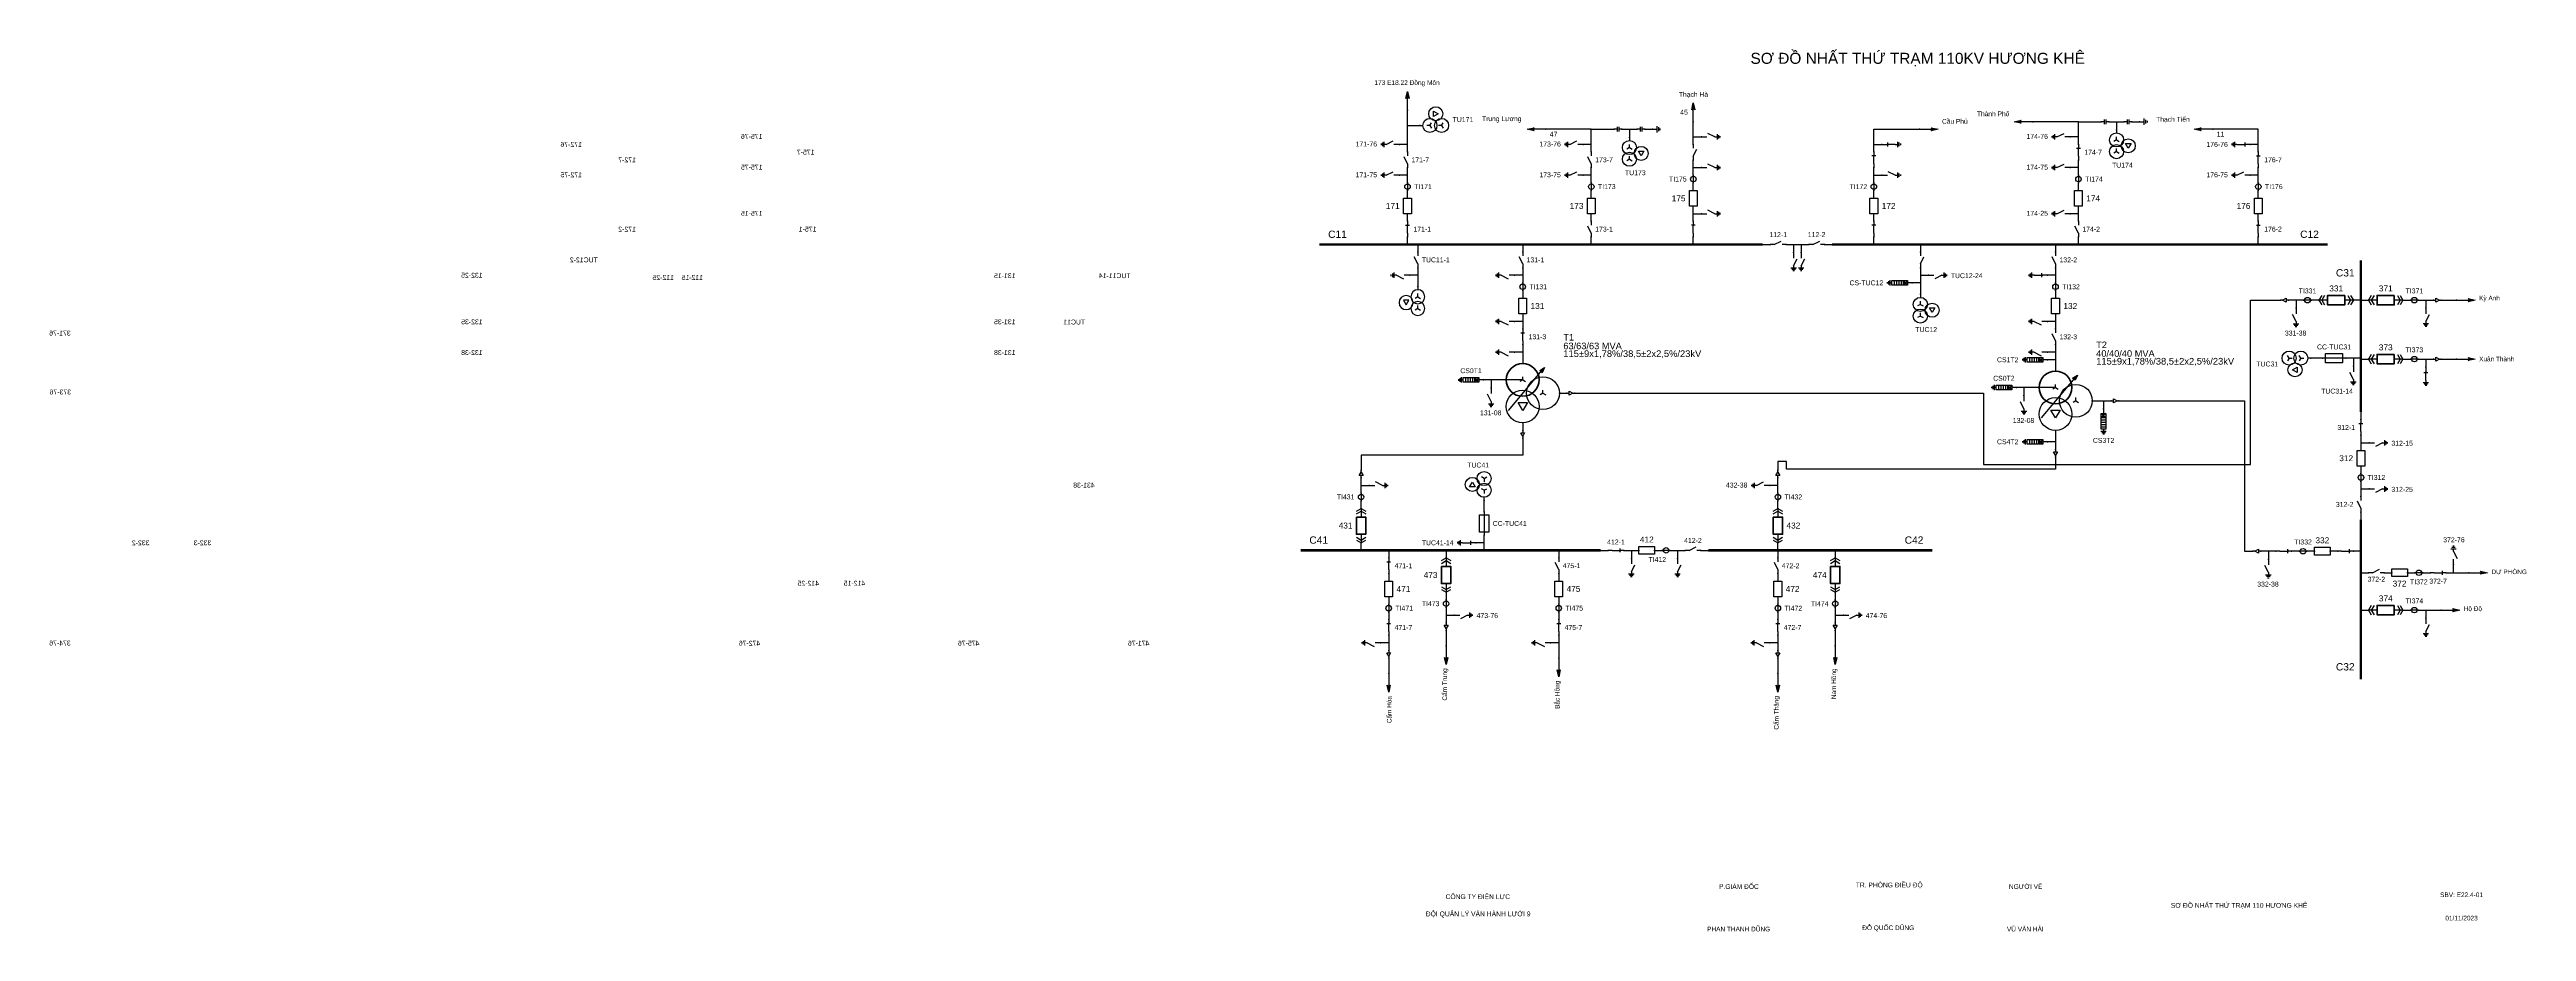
# Model space of a CAD drawing. Header units: millimetres. Extents: x -382 to 411, y 7 to 290.
import ezdxf

# ---------------------------------------------------------------- set-up
doc = ezdxf.new("R2010")
doc.units = ezdxf.units.MM
for name, color, linetype, lineweight in [('BUSBAR_110KV', 1, 'Continuous', 50), ('BUSBAR_22KV', 5, 'Continuous', 50), ('BUSBAR_35KV', 30, 'Continuous', 50), ('GROUND', 3, 'Continuous', 25), ('HV_110KV', 1, 'Continuous', 25), ('MV_22KV', 5, 'Continuous', 25), ('MV_35KV', 30, 'Continuous', 25)]:
    doc.layers.add(name, color=color, linetype=linetype, lineweight=lineweight)
doc.layers.add('SYM_PORTS', color=8, linetype='Continuous', plot=False)
doc.layers.add('TEXT', color=7, linetype='Continuous')
doc.styles.add('SLD_TEXT', font='arial.ttf')

# ---------------------------------------------------------------- blocks, each defined once
blk = doc.blocks.new('SYM_DISCONNECTOR_CLOSED')
at = {"lineweight": 25}
for points in [[(-0.625, 1.25), (0.625, 1.25)], [(0, 2.5), (0, 1.25)], [(0, -1.25), (0, 1.5)], [(0, -1.25), (0, -2.5)]]:
    blk.add_lwpolyline(points, dxfattribs=at)
at = {"layer": 'SYM_PORTS'}
for p in [(0, 2.5), (0, -2.5)]:
    blk.add_point(p, dxfattribs=at)
blk.add_attdef('DEVICE_CODE', (1.625, -0.5), '', height=2)
blk = doc.blocks.new('SYM_CIRCUIT_BREAKER')
at = {"lineweight": 25}
blk.add_lwpolyline([(-1.25, 2.5), (1.25, 2.5), (1.25, -2.5), (-1.25, -2.5)], close=True, dxfattribs=at)
at = {"layer": 'SYM_PORTS'}
for p in [(0, 2.5), (0, -2.5)]:
    blk.add_point(p, dxfattribs=at)
blk.add_attdef('DEVICE_CODE', (2.25, -0.5), '', height=2)
at = {"flags": 1}
blk.add_attdef('RATING', (2.25, -3.5), '', height=2, dxfattribs=at)
blk = doc.blocks.new('SYM_CURRENT_TRANSFORMER')
at = {"lineweight": 25}
blk.add_lwpolyline([(0, 1.25), (0, -1.25)], dxfattribs=at)
blk.add_circle((0, 0), 0.875, dxfattribs=at)
at = {"layer": 'SYM_PORTS'}
for p in [(0, 1.25), (0, -1.25)]:
    blk.add_point(p, dxfattribs=at)
blk.add_attdef('DEVICE_CODE', (1.875, -1.75), '', height=2)
at = {"flags": 1}
blk.add_attdef('RATIO', (1.875, -4.75), '', height=2, dxfattribs=at)
blk = doc.blocks.new('SYM_EARTHING_SWITCH_OPEN')
at = {"lineweight": 25}
for points in [[(0, -1.25), (-1.125, 1)], [(0, 3), (0, 1.25)], [(-0.875, -2), (0.875, -2)], [(-0.5625, -2.4375), (0.5625, -2.4375)], [(-0.25, -2.875), (0.25, -2.875)], [(0, -1.25), (0, -2)]]:
    blk.add_lwpolyline(points, dxfattribs=at)
at = {"layer": 'SYM_PORTS'}
blk.add_point((0, 3), dxfattribs=at)
blk.add_attdef('DEVICE_CODE', (1.875, 0), '', height=2)
blk = doc.blocks.new('SYM_DISCONNECTOR_OPEN')
at = {"lineweight": 25}
for points in [[(0, -1.25), (-1.125, 1)], [(0, 2.5), (0, 1.25)], [(0, -1.25), (0, -2.5)]]:
    blk.add_lwpolyline(points, dxfattribs=at)
at = {"layer": 'SYM_PORTS'}
for p in [(0, 2.5), (0, -2.5)]:
    blk.add_point(p, dxfattribs=at)
blk.add_attdef('DEVICE_CODE', (1, -0.5), '', height=2)
blk = doc.blocks.new('SYM_VOLTAGE_TRANSFORMER')
at = {"lineweight": 25}
for points in [[(0, 1.375), (-0.8625, 0.875)], [(0, 4.625), (0, 3.625)], [(0, 1.375), (0, 2.375)], [(0, 1.375), (0.8625, 0.875)], [(0, -2.375), (-0.8625, -2.875)], [(0, -2.375), (0, -1.375)], [(0, -2.375), (0.8625, -2.875)]]:
    blk.add_lwpolyline(points, dxfattribs=at)
blk.add_lwpolyline([(2.875, 0.25), (4.625, 0.25), (3.75, -1.25)], close=True, dxfattribs=at)
for centre in [(0, 1.375), (3.75, -0.5), (0, -2.375)]:
    blk.add_circle(centre, 2.25, dxfattribs=at)
at = {"layer": 'SYM_PORTS'}
blk.add_point((0, 4.625), dxfattribs=at)
blk.add_attdef('DEVICE_CODE', (7, 1.625), '', height=2)
at = {"flags": 1}
blk.add_attdef('RATIO', (7, -1.375), '', height=2, dxfattribs=at)
blk = doc.blocks.new('SYM_LINE_FEEDER_ARROW')
blk.add_hatch(color=7).paths.add_polyline_path([(0, -3), (-0.5, -0.75), (0, -1.25), (0.5, -0.75)])
at = {"lineweight": 25}
blk.add_lwpolyline([(0, 3), (0, -1.25)], dxfattribs=at)
blk.add_lwpolyline([(0, -3), (-0.5, -0.75), (0, -1.25), (0.5, -0.75)], close=True, dxfattribs=at)
at = {"layer": 'SYM_PORTS'}
blk.add_point((0, 3), dxfattribs=at)
blk.add_attdef('LINE_NAME', (1.5, 0), '', height=2)
blk = doc.blocks.new('SYM_COUPLING_CAPACITOR')
at = {"lineweight": 25}
for points in [[(-0.75, 0.25), (0.75, 0.25)], [(0, 1.25), (0, 0.25)], [(-0.75, -0.25), (0.75, -0.25)], [(0, -0.25), (0, -1.25)]]:
    blk.add_lwpolyline(points, dxfattribs=at)
at = {"layer": 'SYM_PORTS'}
for p in [(0, 1.25), (0, -1.25)]:
    blk.add_point(p, dxfattribs=at)
blk.add_attdef('DEVICE_CODE', (1.75, -1.75), '', height=2)
blk = doc.blocks.new('SYM_GROUND_SYMBOL')
at = {"lineweight": 25}
for points in [[(0, 1.25), (0, -0.25)], [(-1, -0.25), (1, -0.25)], [(-0.625, -0.75), (0.625, -0.75)], [(-0.25, -1.25), (0.25, -1.25)]]:
    blk.add_lwpolyline(points, dxfattribs=at)
at = {"layer": 'SYM_PORTS'}
blk.add_point((0, 1.25), dxfattribs=at)
blk = doc.blocks.new('SYM_TRANSFORMER_3W')
blk.add_hatch(color=7).paths.add_polyline_path([(3.75, 8.25), (3.0125, 6.575), (2.2375, 7.225)])
at = {"lineweight": 25}
for points in [[(3.75, 8.25), (3.0125, 6.575), (2.2375, 7.225)], [(-4.75, -3), (-1.75, -3), (-3.25, -5.5)]]:
    blk.add_lwpolyline(points, close=True, dxfattribs=at)
for points in [[(-3.25, 4.25), (-8.5, 4.25)], [(-7.75, -5.5), (3.0125, 7.35)], [(-3.25, 4.25), (-4.1125, 3.75)], [(-3.25, 4.25), (-3.25, 5.25)], [(-3.25, 4.25), (-2.3875, 3.75)], [(3.25, 0), (2.3875, -0.5)], [(3.25, 0), (3.25, 1)], [(3.25, 0), (4.1125, -0.5)]]:
    blk.add_lwpolyline(points, dxfattribs=at)
at = {"lineweight": 50}
blk.add_circle((-3.25, 4.25), 5.25, dxfattribs=at)
at = {"lineweight": 25}
for centre in [(-3.25, -4.25), (3.25, 0)]:
    blk.add_circle(centre, 5.25, dxfattribs=at)
at = {"layer": 'SYM_PORTS'}
for p in [(-3.25, 9.5), (-8.5, 4.25), (8.5, 0), (-3.25, -9.5)]:
    blk.add_point(p, dxfattribs=at)
blk.add_attdef('DEVICE_CODE', (9.5, 6.5), '', height=2)
at = {"flags": 1}
for tag, p in [('VOLTAGE_RATIO', (9.5, 0.5)), ('POWER', (9.5, 3.5))]:
    blk.add_attdef(tag, p, '', height=2, dxfattribs=at)
blk = doc.blocks.new('SYM_CABLE_TERMINATION')
at = {"lineweight": 25}
blk.add_lwpolyline([(-0.625, 0.5), (0.625, 0.5), (0, -0.625)], close=True, dxfattribs=at)
for points in [[(0, 1.25), (0, 0.5)], [(0, -0.625), (0, -1.25)]]:
    blk.add_lwpolyline(points, dxfattribs=at)
at = {"layer": 'SYM_PORTS'}
for p in [(0, 1.25), (0, -1.25)]:
    blk.add_point(p, dxfattribs=at)
blk = doc.blocks.new('SYM_SURGE_ARRESTER')
at = {"lineweight": 25}
for points in [[(-0.75, 2.5), (0.75, 2.5), (0.75, 1.25), (-0.75, 1.25)], [(-0.75, 1.25), (0.75, 1.25), (0.75, -2.5), (-0.75, -2.5)]]:
    blk.add_lwpolyline(points, close=True, dxfattribs=at)
for points in [[(-0.75, 2.5), (0.75, 1.25)], [(0.75, 2.5), (-0.75, 1.25)], [(-0.75, 0.5), (0.75, 0.5)], [(0, 4), (0, 2.5)], [(-0.875, -3.125), (0.875, -3.125)], [(-0.75, -0.25), (0.75, -0.25)], [(-0.75, -1), (0.75, -1)], [(-0.75, -1.75), (0.75, -1.75)], [(-0.5625, -3.5625), (0.5625, -3.5625)], [(-0.25, -4), (0.25, -4)], [(0, -2.5), (0, -3.125)]]:
    blk.add_lwpolyline(points, dxfattribs=at)
at = {"layer": 'SYM_PORTS'}
blk.add_point((0, 4), dxfattribs=at)
blk.add_attdef('DEVICE_CODE', (1.875, 1), '', height=2)
blk = doc.blocks.new('SYM_EARTHING_SWITCH_CLOSED')
at = {"lineweight": 25}
for points in [[(-0.625, 1.25), (0.625, 1.25)], [(0, 3), (0, 1.25)], [(0, -1.25), (0, 1.5)], [(-0.875, -2), (0.875, -2)], [(-0.5625, -2.4375), (0.5625, -2.4375)], [(-0.25, -2.875), (0.25, -2.875)], [(0, -1.25), (0, -2)]]:
    blk.add_lwpolyline(points, dxfattribs=at)
at = {"layer": 'SYM_PORTS'}
blk.add_point((0, 3), dxfattribs=at)
blk.add_attdef('DEVICE_CODE', (1.875, 0), '', height=2)
blk = doc.blocks.new('SYM_DRAWOUT_BREAKER')
at = {"lineweight": 25}
for points in [[(-1.5, 4.625), (0, 5.5), (1.5, 4.625)], [(-1.5, 3.75), (0, 4.625), (1.5, 3.75)], [(0, 5.5), (0, 2.75)], [(-1.5, -3.75), (0, -4.625), (1.5, -3.75)], [(-1.5, -4.625), (0, -5.5), (1.5, -4.625)], [(0, -2.75), (0, -5.5)]]:
    blk.add_lwpolyline(points, dxfattribs=at)
at = {"lineweight": 35}
blk.add_lwpolyline([(-1.5, 2.75), (1.5, 2.75), (1.5, -2.75), (-1.5, -2.75)], close=True, dxfattribs=at)
at = {"layer": 'SYM_PORTS'}
for p in [(0, 5.5), (0, -5.5)]:
    blk.add_point(p, dxfattribs=at)
blk.add_attdef('DEVICE_CODE', (2.5, 2.5), '', height=2)
at = {"flags": 1}
blk.add_attdef('RATING', (2.5, -0.5), '', height=2, dxfattribs=at)
blk = doc.blocks.new('SYM_FUSE_DISCONNECTOR')
at = {"lineweight": 25}
blk.add_lwpolyline([(-1.5, 2.75), (1.5, 2.75), (1.5, -2.75), (-1.5, -2.75)], close=True, dxfattribs=at)
blk.add_lwpolyline([(0, 3.75), (0, -3.75)], dxfattribs=at)
at = {"layer": 'SYM_PORTS'}
for p in [(0, 3.75), (0, -3.75)]:
    blk.add_point(p, dxfattribs=at)
blk.add_attdef('DEVICE_CODE', (2.5, 0.75), '', height=2)
at = {"flags": 1}
blk.add_attdef('RATING', (2.5, -2.25), '', height=2, dxfattribs=at)

msp = doc.modelspace()

# ---------------------------------------------------------------- linework, layer by layer
at = {"layer": 'BUSBAR_110KV', "const_width": 0.779}
for points in [[(24.41, 227.42), (166.38, 227.42)], [(188.52, 227.42), (347.19, 227.42)]]:
    msp.add_lwpolyline(points, dxfattribs=at)
at = {"layer": 'BUSBAR_22KV', "const_width": 0.779}
for points in [[(18.39, 129.42), (114.44, 129.42)], [(148.95, 129.42), (220.6, 129.42)]]:
    msp.add_lwpolyline(points, dxfattribs=at)
at = {"layer": 'BUSBAR_35KV', "const_width": 0.779}
for points in [[(357.86, 222.34), (357.86, 173.73)], [(357.86, 139.22), (357.86, 88.05)]]:
    msp.add_lwpolyline(points, dxfattribs=at)
at = {"layer": 'GROUND'}
for points in [[(128.61, 264.35), (131.04, 264.35)], [(284.55, 266.78), (286.98, 266.78)]]:
    msp.add_lwpolyline(points, dxfattribs=at)
at = {"layer": 'HV_110KV'}
for points in [[(52.63, 265.57), (52.63, 270.42)], [(52.63, 259.5), (52.63, 265.57)], [(52.63, 265.57), (56.54, 265.57)], [(111.47, 264.35), (96.9, 264.35)], [(111.47, 259.5), (111.47, 264.35)], [(111.47, 264.35), (118.76, 264.35)], [(121.26, 264.35), (123.68, 264.35)], [(123.68, 264.35), (123.68, 261.74)], [(123.68, 264.35), (126.11, 264.35)], [(144.13, 261.92), (144.13, 266.78)], [(144.13, 259.5), (144.13, 261.92)], [(144.13, 261.92), (146.75, 261.92)], [(201.92, 259.5), (201.92, 264.35), (216.49, 264.35)], [(267.41, 266.78), (252.84, 266.78)], [(267.41, 261.92), (264.8, 261.92)], [(267.41, 261.92), (267.41, 266.78)], [(267.41, 266.78), (274.69, 266.78)], [(267.41, 259.5), (267.41, 261.92)], [(277.19, 266.78), (279.62, 266.78)], [(279.62, 266.78), (279.62, 264.17)], [(279.62, 266.78), (282.05, 266.78)], [(325, 259.5), (325, 264.35), (310.43, 264.35)], [(52.63, 259.5), (50.02, 259.5)], [(52.63, 257.07), (52.63, 259.5)], [(111.47, 259.5), (108.86, 259.5)], [(111.47, 257.07), (111.47, 259.5)], [(144.13, 252.07), (144.13, 254.5)], [(201.92, 257.07), (201.92, 259.5)], [(201.92, 259.5), (204.53, 259.5)], [(267.41, 252.07), (267.41, 254.5)], [(325, 259.5), (322.39, 259.5)], [(325, 257.07), (325, 259.5)], [(52.63, 249.64), (50.02, 249.64)], [(52.63, 249.64), (52.63, 252.07)], [(52.63, 247.21), (52.63, 249.64)], [(111.47, 249.64), (108.86, 249.64)], [(111.47, 249.64), (111.47, 252.07)], [(111.47, 247.21), (111.47, 249.64)], [(144.13, 249.64), (144.13, 252.07)], [(144.13, 252.07), (146.75, 252.07)], [(144.13, 244.71), (144.13, 247.14)], [(201.92, 249.64), (201.92, 252.07)], [(201.92, 247.21), (201.92, 249.64)], [(201.92, 249.64), (204.53, 249.64)], [(267.41, 252.07), (264.8, 252.07)], [(267.41, 249.64), (267.41, 252.07)], [(267.41, 244.71), (267.41, 247.14)], [(325, 249.64), (322.39, 249.64)], [(325, 249.64), (325, 252.07)], [(325, 247.21), (325, 249.64)], [(52.63, 242.28), (52.63, 244.71)], [(111.47, 242.28), (111.47, 244.71)], [(144.13, 237.28), (144.13, 239.71)], [(201.92, 242.28), (201.92, 244.71)], [(267.41, 237.28), (267.41, 239.71)], [(325, 242.28), (325, 244.71)], [(52.63, 234.85), (52.63, 237.28)], [(111.47, 234.85), (111.47, 237.28)], [(144.13, 234.85), (144.13, 237.28)], [(144.13, 237.28), (146.75, 237.28)], [(201.92, 234.85), (201.92, 237.28)], [(267.41, 237.28), (264.8, 237.28)], [(267.41, 234.85), (267.41, 237.28)], [(325, 234.85), (325, 237.28)], [(52.63, 227.42), (52.63, 229.85)], [(55.93, 227.42), (55.93, 225)], [(89.5, 227.42), (89.5, 225)], [(111.47, 227.42), (111.47, 229.85)], [(144.13, 227.42), (144.13, 229.85)], [(166.38, 227.42), (168.8, 227.42)], [(173.8, 227.42), (176.23, 227.42)], [(176.23, 227.42), (176.23, 224.81)], [(176.23, 227.42), (178.66, 227.42)], [(178.66, 227.42), (178.66, 224.81)], [(178.66, 227.42), (181.09, 227.42)], [(186.09, 227.42), (188.52, 227.42)], [(201.92, 227.42), (201.92, 229.85)], [(216.81, 227.42), (216.81, 225)], [(260.08, 227.42), (260.08, 225)], [(267.41, 227.42), (267.41, 229.85)], [(325, 227.42), (325, 229.85)], [(55.93, 217.57), (53.32, 217.57)], [(55.93, 220), (55.93, 217.57)], [(55.93, 217.57), (55.93, 213.92)], [(89.5, 217.57), (86.88, 217.57)], [(89.5, 220), (89.5, 217.57)], [(89.5, 217.57), (89.5, 215.14)], [(216.81, 215.14), (214.19, 215.14)], [(216.81, 220), (216.81, 217.57)], [(216.81, 217.57), (219.42, 217.57)], [(216.81, 217.57), (216.81, 215.14)], [(216.81, 215.14), (216.81, 211.5)], [(260.08, 217.57), (257.47, 217.57)], [(260.08, 220), (260.08, 217.57)], [(260.08, 217.57), (260.08, 215.14)], [(89.5, 212.64), (89.5, 210.21)], [(260.08, 212.64), (260.08, 210.21)], [(89.5, 202.78), (86.88, 202.78)], [(89.5, 205.21), (89.5, 202.78)], [(89.5, 202.78), (89.5, 200.35)], [(260.08, 202.78), (257.47, 202.78)], [(260.08, 205.21), (260.08, 202.78)], [(260.08, 202.78), (260.08, 200.35)], [(89.5, 192.92), (86.88, 192.92)], [(89.5, 195.35), (89.5, 192.92)], [(89.5, 192.92), (89.5, 189.28)], [(260.08, 192.92), (257.47, 192.92)], [(260.08, 190.5), (257.47, 190.5)], [(260.08, 195.35), (260.08, 192.92)], [(260.08, 192.92), (260.08, 190.5)], [(260.08, 190.5), (260.08, 186.85)], [(79.39, 184.03), (76.96, 184.03)], [(84.25, 184.03), (79.39, 184.03)], [(79.39, 184.03), (79.39, 181.42)], [(249.97, 181.6), (247.55, 181.6)], [(254.83, 181.6), (249.97, 181.6)], [(249.97, 181.6), (249.97, 178.99)]]:
    msp.add_lwpolyline(points, dxfattribs=at)
at = {"layer": 'MV_22KV'}
for points in [[(89.5, 170.28), (89.5, 167.85)], [(260.08, 167.85), (260.08, 164.21)], [(89.5, 165.35), (89.5, 162.65), (89.5, 159.96), (37.77, 159.96), (37.77, 155.14)], [(260.08, 159.28), (260.08, 156.58), (260.08, 155.46), (174, 155.46), (174, 157.84), (171.19, 157.84), (171.19, 155.14)], [(260.08, 164.21), (257.47, 164.21)], [(260.08, 164.21), (260.08, 161.78)], [(37.77, 150.21), (37.77, 152.64)], [(171.19, 150.21), (171.19, 152.64)], [(37.77, 147.78), (37.77, 150.21)], [(37.77, 150.21), (40.38, 150.21)], [(37.77, 142.85), (37.77, 145.28)], [(77.13, 141.78), (77.13, 145.42)], [(171.19, 150.21), (168.58, 150.21)], [(171.19, 147.78), (171.19, 150.21)], [(171.19, 142.85), (171.19, 145.28)], [(37.77, 129.42), (37.77, 131.85)], [(46.61, 129.42), (46.61, 127)], [(64.99, 129.42), (64.99, 127)], [(77.13, 131.85), (74.52, 131.85)], [(77.13, 131.85), (77.13, 134.28)], [(77.13, 129.42), (77.13, 131.85)], [(101.04, 129.42), (101.04, 127)], [(114.44, 129.42), (116.87, 129.42)], [(121.87, 129.42), (124.3, 129.42)], [(124.3, 129.42), (124.3, 126.81)], [(124.3, 129.42), (126.73, 129.42)], [(131.73, 129.42), (134.16, 129.42)], [(136.66, 129.42), (139.09, 129.42)], [(139.09, 129.42), (139.09, 126.81)], [(139.09, 129.42), (141.52, 129.42)], [(146.52, 129.42), (148.95, 129.42)], [(171.19, 129.42), (171.19, 131.85)], [(171.19, 129.42), (171.19, 127)], [(189.56, 129.42), (189.56, 127)], [(46.61, 122), (46.61, 119.57)], [(101.04, 122), (101.04, 119.57)], [(171.19, 122), (171.19, 119.57)], [(46.61, 114.57), (46.61, 112.14)], [(64.99, 116), (64.99, 113.57)], [(64.99, 111.07), (64.99, 108.64)], [(101.04, 114.57), (101.04, 112.14)], [(171.19, 114.57), (171.19, 112.14)], [(189.56, 116), (189.56, 113.57)], [(189.56, 111.07), (189.56, 108.64)], [(46.61, 109.64), (46.61, 107.21)], [(64.99, 108.64), (67.6, 108.64)], [(64.99, 108.64), (64.99, 106.21)], [(64.99, 103.71), (64.99, 98.85)], [(101.04, 109.64), (101.04, 107.21)], [(171.19, 109.64), (171.19, 107.21)], [(189.56, 108.64), (192.17, 108.64)], [(189.56, 108.64), (189.56, 106.21)], [(189.56, 103.71), (189.56, 98.85)], [(46.61, 99.78), (44, 99.78)], [(46.61, 102.21), (46.61, 99.78)], [(46.61, 99.78), (46.61, 97.35)], [(101.04, 99.78), (98.43, 99.78)], [(101.04, 102.21), (101.04, 99.78)], [(101.04, 99.78), (101.04, 94.92)], [(171.19, 99.78), (168.58, 99.78)], [(171.19, 102.21), (171.19, 99.78)], [(171.19, 99.78), (171.19, 97.35)], [(46.61, 94.85), (46.61, 90)], [(171.19, 94.85), (171.19, 90)]]:
    msp.add_lwpolyline(points, dxfattribs=at)
at = {"layer": 'MV_35KV'}
for points in [[(106.17, 179.78), (108.87, 179.78), (237, 179.78), (237, 156.96), (322.5, 156.96), (322.5, 209.59), (329.45, 209.59), (332.15, 209.59)], [(337.07, 209.59), (334.65, 209.59)], [(339.5, 209.59), (337.07, 209.59)], [(337.07, 209.59), (337.07, 206.98)], [(344.43, 209.59), (342, 209.59)], [(357.86, 209.59), (355.43, 209.59)], [(357.86, 209.59), (360.29, 209.59)], [(371.29, 209.59), (373.72, 209.59)], [(376.22, 209.59), (378.65, 209.59)], [(378.65, 209.59), (378.65, 206.98)], [(378.65, 209.59), (381.08, 209.59)], [(383.58, 209.59), (388.43, 209.59)], [(345.5, 191.02), (341.86, 191.02)], [(355.43, 191.02), (353, 191.02)], [(357.86, 191.02), (355.43, 191.02)], [(355.43, 191.02), (355.43, 188.41)], [(357.86, 190.71), (360.29, 190.71)], [(371.29, 190.71), (373.72, 190.71)], [(376.22, 190.71), (378.65, 190.71)], [(378.65, 190.71), (378.65, 188.1)], [(378.65, 190.71), (381.08, 190.71)], [(383.58, 190.71), (388.43, 190.71)], [(101.25, 179.78), (103.67, 179.78)], [(271.83, 177.35), (275.47, 177.35)], [(275.47, 177.35), (275.47, 174.74)], [(275.47, 177.35), (277.9, 177.35)], [(280.4, 177.35), (283.1, 177.35), (320.59, 177.35), (320.59, 129.15), (323.29, 129.15)], [(357.86, 173.73), (357.86, 171.3)], [(357.86, 166.3), (357.86, 163.87)], [(357.86, 163.87), (360.47, 163.87)], [(357.86, 163.87), (357.86, 161.44)], [(357.86, 156.44), (357.86, 154.01)], [(357.86, 151.51), (357.86, 149.08)], [(357.86, 149.08), (360.47, 149.08)], [(357.86, 149.08), (357.86, 146.65)], [(357.86, 141.65), (357.86, 139.22)], [(328.22, 129.15), (325.79, 129.15)], [(330.65, 129.15), (328.22, 129.15)], [(328.22, 129.15), (328.22, 126.54)], [(338.07, 129.15), (335.65, 129.15)], [(343, 129.15), (340.57, 129.15)], [(350.43, 129.15), (348, 129.15)], [(357.86, 129.15), (355.43, 129.15)], [(357.86, 122.24), (360.29, 122.24)], [(365.29, 122.24), (367.72, 122.24)], [(372.72, 122.24), (375.15, 122.24)], [(377.65, 122.24), (380.08, 122.24)], [(385.08, 122.24), (387.5, 122.24)], [(387.5, 122.24), (387.5, 124.85)], [(387.5, 122.24), (392.36, 122.24)], [(357.86, 110.26), (360.29, 110.26)], [(371.29, 110.26), (373.72, 110.26)], [(376.22, 110.26), (378.65, 110.26)], [(378.65, 110.26), (378.65, 107.65)], [(378.65, 110.26), (383.5, 110.26)]]:
    msp.add_lwpolyline(points, dxfattribs=at)

# ---------------------------------------------------------------- block references
at = {"layer": 'GROUND'}
for name, p, rotation in [('SYM_COUPLING_CAPACITOR', (127.36, 264.35), 270), ('SYM_GROUND_SYMBOL', (132.29, 264.35), 90), ('SYM_COUPLING_CAPACITOR', (283.3, 266.78), 270), ('SYM_GROUND_SYMBOL', (288.23, 266.78), 90)]:
    msp.add_blockref(name, p, dxfattribs=dict(at, rotation=rotation))
at = {"layer": 'HV_110KV'}
for name, p, rotation in [('SYM_LINE_FEEDER_ARROW', (52.63, 273.42), 180), ('SYM_LINE_FEEDER_ARROW', (144.13, 269.78), 180), ('SYM_LINE_FEEDER_ARROW', (93.9, 264.35), 270), ('SYM_COUPLING_CAPACITOR', (120.01, 264.35), 270), ('SYM_LINE_FEEDER_ARROW', (219.49, 264.35), 90), ('SYM_LINE_FEEDER_ARROW', (249.84, 266.78), 270), ('SYM_COUPLING_CAPACITOR', (275.94, 266.78), 270), ('SYM_LINE_FEEDER_ARROW', (307.43, 264.35), 270)]:
    msp.add_blockref(name, p, dxfattribs=dict(at, rotation=rotation))
ref = msp.add_blockref('SYM_VOLTAGE_TRANSFORMER', (61.17, 265.57), dxfattribs=dict(at, rotation=90))
ref.add_attrib('DEVICE_CODE', 'TU171', (67.06, 266.66), dxfattribs={"layer": 'TEXT', "height": 1.58, "style": 'SLD_TEXT'})
ref = msp.add_blockref('SYM_EARTHING_SWITCH_OPEN', (149.75, 261.92), dxfattribs=dict(at, xscale=-1, rotation=90))
ref.add_attrib('DEVICE_CODE', '175-76', (153.89, 261.27), dxfattribs={"layer": 'TEXT', "extrusion": (0, 0, -1), "height": 1.58, "style": 'SLD_TEXT'})
ref = msp.add_blockref('SYM_VOLTAGE_TRANSFORMER', (123.68, 257.12), dxfattribs=at)
ref.add_attrib('DEVICE_CODE', 'TU173', (122.25, 249.64), dxfattribs={"layer": 'TEXT', "height": 1.58, "style": 'SLD_TEXT'})
ref = msp.add_blockref('SYM_EARTHING_SWITCH_OPEN', (261.8, 261.92), dxfattribs=dict(at, rotation=270))
ref.add_attrib('DEVICE_CODE', '174-76', (250.79, 261.27), dxfattribs={"layer": 'TEXT', "height": 1.58, "style": 'SLD_TEXT'})
ref = msp.add_blockref('SYM_VOLTAGE_TRANSFORMER', (279.62, 259.55), dxfattribs=at)
ref.add_attrib('DEVICE_CODE', 'TU174', (278.18, 252.07), dxfattribs={"layer": 'TEXT', "height": 1.58, "style": 'SLD_TEXT'})
ref = msp.add_blockref('SYM_EARTHING_SWITCH_CLOSED', (207.53, 259.5), dxfattribs=dict(at, xscale=-1, rotation=90))
ref.add_attrib('DEVICE_CODE', '172-76', (211.67, 258.72), dxfattribs={"layer": 'TEXT', "extrusion": (0, 0, -1), "height": 1.58, "style": 'SLD_TEXT'})
ref = msp.add_blockref('SYM_DISCONNECTOR_CLOSED', (201.92, 254.57), dxfattribs=dict(at, xscale=-1))
ref.add_attrib('DEVICE_CODE', '172-7', (194.39, 253.77), dxfattribs={"layer": 'TEXT', "extrusion": (0, 0, -1), "height": 1.58, "style": 'SLD_TEXT'})
ref = msp.add_blockref('SYM_DISCONNECTOR_OPEN', (144.13, 257), dxfattribs=dict(at, xscale=-1))
ref.add_attrib('DEVICE_CODE', '175-7', (137.23, 256.22), dxfattribs={"layer": 'TEXT', "extrusion": (0, 0, -1), "height": 1.58, "style": 'SLD_TEXT'})
ref = msp.add_blockref('SYM_EARTHING_SWITCH_OPEN', (47.02, 259.5), dxfattribs=dict(at, rotation=270))
ref.add_attrib('DEVICE_CODE', '171-76', (36.01, 258.84), dxfattribs={"layer": 'TEXT', "height": 1.58, "style": 'SLD_TEXT'})
ref = msp.add_blockref('SYM_DISCONNECTOR_OPEN', (52.63, 254.57), dxfattribs=at)
ref.add_attrib('DEVICE_CODE', '171-7', (53.89, 253.77), dxfattribs={"layer": 'TEXT', "height": 1.58, "style": 'SLD_TEXT'})
ref = msp.add_blockref('SYM_EARTHING_SWITCH_OPEN', (105.86, 259.5), dxfattribs=dict(at, rotation=270))
ref.add_attrib('DEVICE_CODE', '173-76', (94.85, 258.84), dxfattribs={"layer": 'TEXT', "height": 1.58, "style": 'SLD_TEXT'})
ref = msp.add_blockref('SYM_DISCONNECTOR_OPEN', (111.47, 254.57), dxfattribs=at)
ref.add_attrib('DEVICE_CODE', '173-7', (112.73, 253.79), dxfattribs={"layer": 'TEXT', "height": 1.58, "style": 'SLD_TEXT'})
ref = msp.add_blockref('SYM_DISCONNECTOR_CLOSED', (267.41, 257), dxfattribs=at)
ref.add_attrib('DEVICE_CODE', '174-7', (269.3, 256.2), dxfattribs={"layer": 'TEXT', "height": 1.58, "style": 'SLD_TEXT'})
ref = msp.add_blockref('SYM_EARTHING_SWITCH_CLOSED', (319.39, 259.5), dxfattribs=dict(at, rotation=270))
ref.add_attrib('DEVICE_CODE', '176-76', (308.38, 258.72), dxfattribs={"layer": 'TEXT', "height": 1.58, "style": 'SLD_TEXT'})
ref = msp.add_blockref('SYM_DISCONNECTOR_CLOSED', (325, 254.57), dxfattribs=at)
ref.add_attrib('DEVICE_CODE', '176-7', (326.89, 253.79), dxfattribs={"layer": 'TEXT', "height": 1.58, "style": 'SLD_TEXT'})
ref = msp.add_blockref('SYM_EARTHING_SWITCH_OPEN', (207.53, 249.64), dxfattribs=dict(at, xscale=-1, rotation=90))
ref.add_attrib('DEVICE_CODE', '172-75', (211.67, 248.98), dxfattribs={"layer": 'TEXT', "extrusion": (0, 0, -1), "height": 1.58, "style": 'SLD_TEXT'})
ref = msp.add_blockref('SYM_EARTHING_SWITCH_OPEN', (149.75, 252.07), dxfattribs=dict(at, xscale=-1, rotation=90))
ref.add_attrib('DEVICE_CODE', '175-75', (153.89, 251.41), dxfattribs={"layer": 'TEXT', "extrusion": (0, 0, -1), "height": 1.58, "style": 'SLD_TEXT'})
ref = msp.add_blockref('SYM_EARTHING_SWITCH_OPEN', (47.02, 249.64), dxfattribs=dict(at, rotation=270))
ref.add_attrib('DEVICE_CODE', '171-75', (36.01, 248.98), dxfattribs={"layer": 'TEXT', "height": 1.58, "style": 'SLD_TEXT'})
ref = msp.add_blockref('SYM_CURRENT_TRANSFORMER', (52.63, 245.96), dxfattribs=at)
ref.add_attrib('DEVICE_CODE', 'TI171', (54.77, 245.17), dxfattribs={"layer": 'TEXT', "height": 1.58, "style": 'SLD_TEXT'})
ref = msp.add_blockref('SYM_EARTHING_SWITCH_OPEN', (105.86, 249.64), dxfattribs=dict(at, rotation=270))
ref.add_attrib('DEVICE_CODE', '173-75', (94.85, 248.98), dxfattribs={"layer": 'TEXT', "height": 1.58, "style": 'SLD_TEXT'})
ref = msp.add_blockref('SYM_CURRENT_TRANSFORMER', (111.47, 245.96), dxfattribs=at)
ref.add_attrib('DEVICE_CODE', 'TI173', (113.61, 245.18), dxfattribs={"layer": 'TEXT', "height": 1.58, "style": 'SLD_TEXT'})
ref = msp.add_blockref('SYM_CURRENT_TRANSFORMER', (144.13, 248.39), dxfattribs=at)
ref.add_attrib('DEVICE_CODE', 'TI175', (136.35, 247.61), dxfattribs={"layer": 'TEXT', "height": 1.58, "style": 'SLD_TEXT'})
ref = msp.add_blockref('SYM_CURRENT_TRANSFORMER', (201.92, 245.96), dxfattribs=at)
ref.add_attrib('DEVICE_CODE', 'TI172', (194.14, 245.17), dxfattribs={"layer": 'TEXT', "height": 1.58, "style": 'SLD_TEXT'})
ref = msp.add_blockref('SYM_EARTHING_SWITCH_OPEN', (261.8, 252.07), dxfattribs=dict(at, rotation=270))
ref.add_attrib('DEVICE_CODE', '174-75', (250.79, 251.41), dxfattribs={"layer": 'TEXT', "height": 1.58, "style": 'SLD_TEXT'})
ref = msp.add_blockref('SYM_CURRENT_TRANSFORMER', (267.41, 248.39), dxfattribs=at)
ref.add_attrib('DEVICE_CODE', 'TI174', (269.55, 247.6), dxfattribs={"layer": 'TEXT', "height": 1.58, "style": 'SLD_TEXT'})
ref = msp.add_blockref('SYM_EARTHING_SWITCH_OPEN', (319.39, 249.64), dxfattribs=dict(at, rotation=270))
ref.add_attrib('DEVICE_CODE', '176-75', (308.38, 248.98), dxfattribs={"layer": 'TEXT', "height": 1.58, "style": 'SLD_TEXT'})
ref = msp.add_blockref('SYM_CURRENT_TRANSFORMER', (325, 245.96), dxfattribs=at)
ref.add_attrib('DEVICE_CODE', 'TI176', (327.14, 245.18), dxfattribs={"layer": 'TEXT', "height": 1.58, "style": 'SLD_TEXT'})
ref = msp.add_blockref('SYM_EARTHING_SWITCH_OPEN', (149.75, 237.28), dxfattribs=dict(at, xscale=-1, rotation=90))
ref.add_attrib('DEVICE_CODE', '175-15', (153.89, 236.63), dxfattribs={"layer": 'TEXT', "extrusion": (0, 0, -1), "height": 1.58, "style": 'SLD_TEXT'})
ref = msp.add_blockref('SYM_CIRCUIT_BREAKER', (52.63, 239.78), dxfattribs=at)
ref.add_attrib('DEVICE_CODE', '171', (45.69, 238.83), dxfattribs={"layer": 'TEXT', "height": 1.9, "style": 'SLD_TEXT'})
ref = msp.add_blockref('SYM_CIRCUIT_BREAKER', (111.47, 239.78), dxfattribs=at)
ref.add_attrib('DEVICE_CODE', '173', (104.53, 238.84), dxfattribs={"layer": 'TEXT', "height": 1.901, "style": 'SLD_TEXT'})
ref = msp.add_blockref('SYM_CIRCUIT_BREAKER', (144.13, 242.21), dxfattribs=at)
ref.add_attrib('DEVICE_CODE', '175', (137.2, 241.27), dxfattribs={"layer": 'TEXT', "height": 1.901, "style": 'SLD_TEXT'})
ref = msp.add_blockref('SYM_CIRCUIT_BREAKER', (201.92, 239.78), dxfattribs=at)
ref.add_attrib('DEVICE_CODE', '172', (204.44, 238.83), dxfattribs={"layer": 'TEXT', "height": 1.9, "style": 'SLD_TEXT'})
ref = msp.add_blockref('SYM_EARTHING_SWITCH_OPEN', (261.8, 237.28), dxfattribs=dict(at, rotation=270))
ref.add_attrib('DEVICE_CODE', '174-25', (250.79, 236.63), dxfattribs={"layer": 'TEXT', "height": 1.58, "style": 'SLD_TEXT'})
ref = msp.add_blockref('SYM_CIRCUIT_BREAKER', (267.41, 242.21), dxfattribs=at)
ref.add_attrib('DEVICE_CODE', '174', (269.92, 241.26), dxfattribs={"layer": 'TEXT', "height": 1.9, "style": 'SLD_TEXT'})
ref = msp.add_blockref('SYM_CIRCUIT_BREAKER', (325, 239.78), dxfattribs=at)
ref.add_attrib('DEVICE_CODE', '176', (318.06, 238.84), dxfattribs={"layer": 'TEXT', "height": 1.901, "style": 'SLD_TEXT'})
ref = msp.add_blockref('SYM_DISCONNECTOR_CLOSED', (201.92, 232.35), dxfattribs=dict(at, xscale=-1))
ref.add_attrib('DEVICE_CODE', '172-2', (194.39, 231.56), dxfattribs={"layer": 'TEXT', "extrusion": (0, 0, -1), "height": 1.58, "style": 'SLD_TEXT'})
ref = msp.add_blockref('SYM_DISCONNECTOR_CLOSED', (144.13, 232.35), dxfattribs=dict(at, xscale=-1))
ref.add_attrib('DEVICE_CODE', '175-1', (136.6, 231.57), dxfattribs={"layer": 'TEXT', "extrusion": (0, 0, -1), "height": 1.58, "style": 'SLD_TEXT'})
ref = msp.add_blockref('SYM_DISCONNECTOR_CLOSED', (52.63, 232.35), dxfattribs=at)
ref.add_attrib('DEVICE_CODE', '171-1', (54.52, 231.56), dxfattribs={"layer": 'TEXT', "height": 1.58, "style": 'SLD_TEXT'})
ref = msp.add_blockref('SYM_DISCONNECTOR_OPEN', (111.47, 232.35), dxfattribs=at)
ref.add_attrib('DEVICE_CODE', '173-1', (112.73, 231.57), dxfattribs={"layer": 'TEXT', "height": 1.58, "style": 'SLD_TEXT'})
ref = msp.add_blockref('SYM_DISCONNECTOR_OPEN', (171.3, 227.42), dxfattribs=dict(at, rotation=270))
ref.add_attrib('DEVICE_CODE', '112-1', (168.48, 229.81), dxfattribs={"layer": 'TEXT', "height": 1.58, "style": 'SLD_TEXT'})
ref = msp.add_blockref('SYM_DISCONNECTOR_OPEN', (183.59, 227.42), dxfattribs=dict(at, rotation=270))
ref.add_attrib('DEVICE_CODE', '112-2', (180.77, 229.81), dxfattribs={"layer": 'TEXT', "height": 1.58, "style": 'SLD_TEXT'})
ref = msp.add_blockref('SYM_DISCONNECTOR_OPEN', (267.41, 232.35), dxfattribs=at)
ref.add_attrib('DEVICE_CODE', '174-2', (268.67, 231.56), dxfattribs={"layer": 'TEXT', "height": 1.58, "style": 'SLD_TEXT'})
ref = msp.add_blockref('SYM_DISCONNECTOR_CLOSED', (325, 232.35), dxfattribs=at)
ref.add_attrib('DEVICE_CODE', '176-2', (326.89, 231.57), dxfattribs={"layer": 'TEXT', "height": 1.58, "style": 'SLD_TEXT'})
ref = msp.add_blockref('SYM_DISCONNECTOR_OPEN', (216.81, 222.5), dxfattribs=dict(at, xscale=-1))
ref.add_attrib('DEVICE_CODE', 'TUC12-2', (206.59, 221.71), dxfattribs={"layer": 'TEXT', "extrusion": (0, 0, -1), "height": 1.58, "style": 'SLD_TEXT'})
ref = msp.add_blockref('SYM_EARTHING_SWITCH_OPEN', (178.66, 221.81), dxfattribs=dict(at, xscale=-1))
ref.add_attrib('DEVICE_CODE', '112-25', (182.22, 216.09), dxfattribs={"layer": 'TEXT', "extrusion": (0, 0, -1), "height": 1.58, "style": 'SLD_TEXT'})
ref = msp.add_blockref('SYM_EARTHING_SWITCH_OPEN', (176.23, 221.81), dxfattribs=dict(at, xscale=-1))
ref.add_attrib('DEVICE_CODE', '112-15', (172.92, 216.09), dxfattribs={"layer": 'TEXT', "extrusion": (0, 0, -1), "height": 1.58, "style": 'SLD_TEXT'})
ref = msp.add_blockref('SYM_DISCONNECTOR_OPEN', (55.93, 222.5), dxfattribs=at)
ref.add_attrib('DEVICE_CODE', 'TUC11-1', (57.2, 221.71), dxfattribs={"layer": 'TEXT', "height": 1.58, "style": 'SLD_TEXT'})
ref = msp.add_blockref('SYM_DISCONNECTOR_OPEN', (89.5, 222.5), dxfattribs=at)
ref.add_attrib('DEVICE_CODE', '131-1', (90.76, 221.72), dxfattribs={"layer": 'TEXT', "height": 1.58, "style": 'SLD_TEXT'})
ref = msp.add_blockref('SYM_DISCONNECTOR_OPEN', (260.08, 222.5), dxfattribs=at)
ref.add_attrib('DEVICE_CODE', '132-2', (261.35, 221.72), dxfattribs={"layer": 'TEXT', "height": 1.58, "style": 'SLD_TEXT'})
ref = msp.add_blockref('SYM_EARTHING_SWITCH_CLOSED', (254.47, 217.57), dxfattribs=dict(at, xscale=-1, rotation=270))
ref.add_attrib('DEVICE_CODE', '132-25', (243.46, 216.79), dxfattribs={"layer": 'TEXT', "extrusion": (0, 0, -1), "height": 1.58, "style": 'SLD_TEXT'})
ref = msp.add_blockref('SYM_EARTHING_SWITCH_OPEN', (83.88, 217.57), dxfattribs=dict(at, xscale=-1, rotation=270))
ref.add_attrib('DEVICE_CODE', '131-15', (72.87, 216.66), dxfattribs={"layer": 'TEXT', "extrusion": (0, 0, -1), "height": 1.58, "style": 'SLD_TEXT'})
ref = msp.add_blockref('SYM_EARTHING_SWITCH_OPEN', (50.32, 217.57), dxfattribs=dict(at, xscale=-1, rotation=270))
ref.add_attrib('DEVICE_CODE', 'TUC11-14', (36.01, 216.65), dxfattribs={"layer": 'TEXT', "extrusion": (0, 0, -1), "height": 1.58, "style": 'SLD_TEXT'})
ref = msp.add_blockref('SYM_CURRENT_TRANSFORMER', (89.5, 213.89), dxfattribs=at)
ref.add_attrib('DEVICE_CODE', 'TI131', (91.64, 213.11), dxfattribs={"layer": 'TEXT', "height": 1.58, "style": 'SLD_TEXT'})
ref = msp.add_blockref('SYM_SURGE_ARRESTER', (210.19, 215.14), dxfattribs=dict(at, rotation=270))
ref.add_attrib('DEVICE_CODE', 'CS-TUC12', (194.14, 214.35), dxfattribs={"layer": 'TEXT', "height": 1.58, "style": 'SLD_TEXT'})
ref = msp.add_blockref('SYM_EARTHING_SWITCH_OPEN', (222.42, 217.57), dxfattribs=dict(at, rotation=90))
ref.add_attrib('DEVICE_CODE', 'TUC12-24', (226.56, 216.65), dxfattribs={"layer": 'TEXT', "height": 1.58, "style": 'SLD_TEXT'})
ref = msp.add_blockref('SYM_CURRENT_TRANSFORMER', (260.08, 213.89), dxfattribs=at)
ref.add_attrib('DEVICE_CODE', 'TI132', (262.22, 213.11), dxfattribs={"layer": 'TEXT', "height": 1.58, "style": 'SLD_TEXT'})
ref = msp.add_blockref('SYM_VOLTAGE_TRANSFORMER', (55.93, 209.3), dxfattribs=dict(at, xscale=-1))
ref.add_attrib('DEVICE_CODE', 'TUC11', (50.57, 201.8), dxfattribs={"layer": 'TEXT', "extrusion": (0, 0, -1), "height": 1.58, "style": 'SLD_TEXT'})
ref = msp.add_blockref('SYM_CIRCUIT_BREAKER', (89.5, 207.71), dxfattribs=at)
ref.add_attrib('DEVICE_CODE', '131', (92.01, 206.77), dxfattribs={"layer": 'TEXT', "height": 1.901, "style": 'SLD_TEXT'})
ref = msp.add_blockref('SYM_VOLTAGE_TRANSFORMER', (216.81, 206.87), dxfattribs=at)
ref.add_attrib('DEVICE_CODE', 'TUC12', (215.19, 199.37), dxfattribs={"layer": 'TEXT', "height": 1.58, "style": 'SLD_TEXT'})
ref = msp.add_blockref('SYM_CIRCUIT_BREAKER', (260.08, 207.71), dxfattribs=at)
ref.add_attrib('DEVICE_CODE', '132', (262.6, 206.77), dxfattribs={"layer": 'TEXT', "height": 1.901, "style": 'SLD_TEXT'})
ref = msp.add_blockref('SYM_EARTHING_SWITCH_OPEN', (254.47, 202.78), dxfattribs=dict(at, xscale=-1, rotation=270))
ref.add_attrib('DEVICE_CODE', '132-35', (243.46, 201.88), dxfattribs={"layer": 'TEXT', "extrusion": (0, 0, -1), "height": 1.58, "style": 'SLD_TEXT'})
ref = msp.add_blockref('SYM_EARTHING_SWITCH_OPEN', (83.88, 202.78), dxfattribs=dict(at, xscale=-1, rotation=270))
ref.add_attrib('DEVICE_CODE', '131-35', (72.87, 201.88), dxfattribs={"layer": 'TEXT', "extrusion": (0, 0, -1), "height": 1.58, "style": 'SLD_TEXT'})
ref = msp.add_blockref('SYM_TRANSFORMER_3W', (92.75, 179.78), dxfattribs=at)
ref.add_attrib('DEVICE_CODE', 'T1', (102.51, 196.65), dxfattribs={"layer": 'TEXT', "height": 2.107, "style": 'SLD_TEXT'})
ref = msp.add_blockref('SYM_DISCONNECTOR_CLOSED', (89.5, 197.85), dxfattribs=at)
ref.add_attrib('DEVICE_CODE', '131-3', (91.39, 197.07), dxfattribs={"layer": 'TEXT', "height": 1.58, "style": 'SLD_TEXT'})
ref = msp.add_blockref('SYM_DISCONNECTOR_OPEN', (260.08, 197.85), dxfattribs=at)
ref.add_attrib('DEVICE_CODE', '132-3', (261.35, 197.07), dxfattribs={"layer": 'TEXT', "height": 1.58, "style": 'SLD_TEXT'})
ref = msp.add_blockref('SYM_EARTHING_SWITCH_OPEN', (254.47, 192.92), dxfattribs=dict(at, xscale=-1, rotation=270))
ref.add_attrib('DEVICE_CODE', '132-38', (243.46, 192.02), dxfattribs={"layer": 'TEXT', "extrusion": (0, 0, -1), "height": 1.58, "style": 'SLD_TEXT'})
ref = msp.add_blockref('SYM_EARTHING_SWITCH_OPEN', (83.88, 192.92), dxfattribs=dict(at, xscale=-1, rotation=270))
ref.add_attrib('DEVICE_CODE', '131-38', (72.87, 192.02), dxfattribs={"layer": 'TEXT', "extrusion": (0, 0, -1), "height": 1.58, "style": 'SLD_TEXT'})
ref = msp.add_blockref('SYM_SURGE_ARRESTER', (253.47, 190.5), dxfattribs=dict(at, rotation=270))
ref.add_attrib('DEVICE_CODE', 'CS1T2', (241.34, 189.7), dxfattribs={"layer": 'TEXT', "height": 1.58, "style": 'SLD_TEXT'})
ref = msp.add_blockref('SYM_TRANSFORMER_3W', (263.33, 177.35), dxfattribs=at)
ref.add_attrib('DEVICE_CODE', 'T2', (273.1, 194.22), dxfattribs={"layer": 'TEXT', "height": 2.107, "style": 'SLD_TEXT'})
ref = msp.add_blockref('SYM_SURGE_ARRESTER', (72.96, 184.03), dxfattribs=dict(at, rotation=270))
ref.add_attrib('DEVICE_CODE', 'CS0T1', (69.53, 186.2), dxfattribs={"layer": 'TEXT', "height": 1.58, "style": 'SLD_TEXT'})
ref = msp.add_blockref('SYM_SURGE_ARRESTER', (243.55, 181.6), dxfattribs=dict(at, rotation=270))
ref.add_attrib('DEVICE_CODE', 'CS0T2', (240.11, 183.77), dxfattribs={"layer": 'TEXT', "height": 1.58, "style": 'SLD_TEXT'})
ref = msp.add_blockref('SYM_EARTHING_SWITCH_OPEN', (79.39, 178.42), dxfattribs=at)
ref.add_attrib('DEVICE_CODE', '131-08', (75.83, 172.69), dxfattribs={"layer": 'TEXT', "height": 1.58, "style": 'SLD_TEXT'})
ref = msp.add_blockref('SYM_EARTHING_SWITCH_OPEN', (249.97, 175.99), dxfattribs=at)
ref.add_attrib('DEVICE_CODE', '132-08', (246.41, 170.26), dxfattribs={"layer": 'TEXT', "height": 1.58, "style": 'SLD_TEXT'})
at = {"layer": 'MV_22KV'}
for name, p in [('SYM_CABLE_TERMINATION', (89.5, 166.6)), ('SYM_CABLE_TERMINATION', (260.08, 160.53)), ('SYM_CABLE_TERMINATION', (64.99, 104.96)), ('SYM_CABLE_TERMINATION', (189.56, 104.96)), ('SYM_CABLE_TERMINATION', (46.61, 96.1)), ('SYM_LINE_FEEDER_ARROW', (64.99, 95.85)), ('SYM_CABLE_TERMINATION', (171.19, 96.1)), ('SYM_LINE_FEEDER_ARROW', (189.56, 95.85)), ('SYM_LINE_FEEDER_ARROW', (46.61, 87)), ('SYM_LINE_FEEDER_ARROW', (101.04, 91.92)), ('SYM_LINE_FEEDER_ARROW', (171.19, 87))]:
    msp.add_blockref(name, p, dxfattribs=at)
ref = msp.add_blockref('SYM_SURGE_ARRESTER', (253.47, 164.21), dxfattribs=dict(at, rotation=270))
ref.add_attrib('DEVICE_CODE', 'CS4T2', (241.34, 163.42), dxfattribs={"layer": 'TEXT', "height": 1.58, "style": 'SLD_TEXT'})
ref = msp.add_blockref('SYM_EARTHING_SWITCH_OPEN', (43.38, 150.21), dxfattribs=dict(at, xscale=-1, rotation=90))
ref.add_attrib('DEVICE_CODE', '431-38', (47.52, 149.55), dxfattribs={"layer": 'TEXT', "extrusion": (0, 0, -1), "height": 1.58, "style": 'SLD_TEXT'})
at = {"layer": 'MV_22KV', "rotation": 180}
for p in [(37.77, 153.89), (171.19, 153.89)]:
    msp.add_blockref('SYM_CABLE_TERMINATION', p, dxfattribs=at)
at = {"layer": 'MV_22KV'}
ref = msp.add_blockref('SYM_VOLTAGE_TRANSFORMER', (77.13, 150.05), dxfattribs=dict(at, rotation=180))
ref.add_attrib('DEVICE_CODE', 'TUC41', (71.76, 155.97), dxfattribs={"layer": 'TEXT', "height": 1.58, "style": 'SLD_TEXT'})
ref = msp.add_blockref('SYM_EARTHING_SWITCH_OPEN', (165.58, 150.21), dxfattribs=dict(at, rotation=270))
ref.add_attrib('DEVICE_CODE', '432-38', (154.57, 149.55), dxfattribs={"layer": 'TEXT', "height": 1.58, "style": 'SLD_TEXT'})
ref = msp.add_blockref('SYM_CURRENT_TRANSFORMER', (37.77, 146.53), dxfattribs=at)
ref.add_attrib('DEVICE_CODE', 'TI431', (29.99, 145.75), dxfattribs={"layer": 'TEXT', "height": 1.58, "style": 'SLD_TEXT'})
ref = msp.add_blockref('SYM_DRAWOUT_BREAKER', (37.77, 137.35), dxfattribs=at)
ref.add_attrib('DEVICE_CODE', '431', (30.59, 136.42), dxfattribs={"layer": 'TEXT', "height": 1.901, "style": 'SLD_TEXT'})
ref = msp.add_blockref('SYM_DRAWOUT_BREAKER', (171.19, 137.35), dxfattribs=at)
ref.add_attrib('DEVICE_CODE', '432', (173.95, 136.42), dxfattribs={"layer": 'TEXT', "height": 1.901, "style": 'SLD_TEXT'})
ref = msp.add_blockref('SYM_CURRENT_TRANSFORMER', (171.19, 146.53), dxfattribs=at)
ref.add_attrib('DEVICE_CODE', 'TI432', (173.33, 145.75), dxfattribs={"layer": 'TEXT', "height": 1.58, "style": 'SLD_TEXT'})
ref = msp.add_blockref('SYM_FUSE_DISCONNECTOR', (77.13, 138.03), dxfattribs=at)
ref.add_attrib('DEVICE_CODE', 'CC-TUC41', (79.9, 137.24), dxfattribs={"layer": 'TEXT', "height": 1.58, "style": 'SLD_TEXT'})
ref = msp.add_blockref('SYM_DISCONNECTOR_CLOSED', (46.61, 124.5), dxfattribs=at)
ref.add_attrib('DEVICE_CODE', '471-1', (48.5, 123.7), dxfattribs={"layer": 'TEXT', "height": 1.58, "style": 'SLD_TEXT'})
ref = msp.add_blockref('SYM_EARTHING_SWITCH_CLOSED', (71.52, 131.85), dxfattribs=dict(at, rotation=270))
ref.add_attrib('DEVICE_CODE', 'TUC41-14', (57.2, 131.06), dxfattribs={"layer": 'TEXT', "height": 1.58, "style": 'SLD_TEXT'})
ref = msp.add_blockref('SYM_DRAWOUT_BREAKER', (64.99, 121.5), dxfattribs=at)
ref.add_attrib('DEVICE_CODE', '473', (57.8, 120.56), dxfattribs={"layer": 'TEXT', "height": 1.901, "style": 'SLD_TEXT'})
ref = msp.add_blockref('SYM_DISCONNECTOR_OPEN', (101.04, 124.5), dxfattribs=at)
ref.add_attrib('DEVICE_CODE', '475-1', (102.31, 123.72), dxfattribs={"layer": 'TEXT', "height": 1.58, "style": 'SLD_TEXT'})
ref = msp.add_blockref('SYM_DISCONNECTOR_CLOSED', (119.37, 129.42), dxfattribs=dict(at, rotation=270))
ref.add_attrib('DEVICE_CODE', '412-1', (116.55, 131.31), dxfattribs={"layer": 'TEXT', "height": 1.58, "style": 'SLD_TEXT'})
ref = msp.add_blockref('SYM_CIRCUIT_BREAKER', (129.23, 129.42), dxfattribs=dict(at, rotation=270))
ref.add_attrib('DEVICE_CODE', '412', (127.02, 131.94), dxfattribs={"layer": 'TEXT', "height": 1.9, "style": 'SLD_TEXT'})
ref = msp.add_blockref('SYM_CURRENT_TRANSFORMER', (135.41, 129.42), dxfattribs=dict(at, rotation=270))
ref.add_attrib('DEVICE_CODE', 'TI412', (129.77, 125.7), dxfattribs={"layer": 'TEXT', "height": 1.58, "style": 'SLD_TEXT'})
ref = msp.add_blockref('SYM_DISCONNECTOR_OPEN', (144.02, 129.42), dxfattribs=dict(at, rotation=270))
ref.add_attrib('DEVICE_CODE', '412-2', (141.19, 131.81), dxfattribs={"layer": 'TEXT', "height": 1.58, "style": 'SLD_TEXT'})
ref = msp.add_blockref('SYM_DISCONNECTOR_OPEN', (171.19, 124.5), dxfattribs=at)
ref.add_attrib('DEVICE_CODE', '472-2', (172.45, 123.7), dxfattribs={"layer": 'TEXT', "height": 1.58, "style": 'SLD_TEXT'})
ref = msp.add_blockref('SYM_DRAWOUT_BREAKER', (189.56, 121.5), dxfattribs=at)
ref.add_attrib('DEVICE_CODE', '474', (182.38, 120.55), dxfattribs={"layer": 'TEXT', "height": 1.902, "style": 'SLD_TEXT'})
ref = msp.add_blockref('SYM_EARTHING_SWITCH_OPEN', (139.09, 123.81), dxfattribs=dict(at, xscale=-1))
ref.add_attrib('DEVICE_CODE', '412-25', (135.78, 118.09), dxfattribs={"layer": 'TEXT', "extrusion": (0, 0, -1), "height": 1.58, "style": 'SLD_TEXT'})
ref = msp.add_blockref('SYM_EARTHING_SWITCH_OPEN', (124.3, 123.81), dxfattribs=dict(at, xscale=-1))
ref.add_attrib('DEVICE_CODE', '412-15', (120.99, 118.09), dxfattribs={"layer": 'TEXT', "extrusion": (0, 0, -1), "height": 1.58, "style": 'SLD_TEXT'})
ref = msp.add_blockref('SYM_CIRCUIT_BREAKER', (46.61, 117.07), dxfattribs=at)
ref.add_attrib('DEVICE_CODE', '471', (49.13, 116.11), dxfattribs={"layer": 'TEXT', "height": 1.9, "style": 'SLD_TEXT'})
ref = msp.add_blockref('SYM_CIRCUIT_BREAKER', (101.04, 117.07), dxfattribs=at)
ref.add_attrib('DEVICE_CODE', '475', (103.56, 116.13), dxfattribs={"layer": 'TEXT', "height": 1.903, "style": 'SLD_TEXT'})
ref = msp.add_blockref('SYM_CIRCUIT_BREAKER', (171.19, 117.07), dxfattribs=at)
ref.add_attrib('DEVICE_CODE', '472', (173.7, 116.11), dxfattribs={"layer": 'TEXT', "height": 1.9, "style": 'SLD_TEXT'})
ref = msp.add_blockref('SYM_CURRENT_TRANSFORMER', (46.61, 110.89), dxfattribs=at)
ref.add_attrib('DEVICE_CODE', 'TI471', (48.75, 110.09), dxfattribs={"layer": 'TEXT', "height": 1.58, "style": 'SLD_TEXT'})
ref = msp.add_blockref('SYM_CURRENT_TRANSFORMER', (64.99, 112.32), dxfattribs=at)
ref.add_attrib('DEVICE_CODE', 'TI473', (57.2, 111.54), dxfattribs={"layer": 'TEXT', "height": 1.58, "style": 'SLD_TEXT'})
ref = msp.add_blockref('SYM_CURRENT_TRANSFORMER', (101.04, 110.89), dxfattribs=at)
ref.add_attrib('DEVICE_CODE', 'TI475', (103.18, 110.11), dxfattribs={"layer": 'TEXT', "height": 1.58, "style": 'SLD_TEXT'})
ref = msp.add_blockref('SYM_CURRENT_TRANSFORMER', (171.19, 110.89), dxfattribs=at)
ref.add_attrib('DEVICE_CODE', 'TI472', (173.33, 110.09), dxfattribs={"layer": 'TEXT', "height": 1.58, "style": 'SLD_TEXT'})
ref = msp.add_blockref('SYM_CURRENT_TRANSFORMER', (189.56, 112.32), dxfattribs=at)
ref.add_attrib('DEVICE_CODE', 'TI474', (181.78, 111.53), dxfattribs={"layer": 'TEXT', "height": 1.58, "style": 'SLD_TEXT'})
ref = msp.add_blockref('SYM_DISCONNECTOR_CLOSED', (46.61, 104.71), dxfattribs=at)
ref.add_attrib('DEVICE_CODE', '471-7', (48.5, 103.92), dxfattribs={"layer": 'TEXT', "height": 1.58, "style": 'SLD_TEXT'})
ref = msp.add_blockref('SYM_EARTHING_SWITCH_OPEN', (70.6, 108.64), dxfattribs=dict(at, rotation=90))
ref.add_attrib('DEVICE_CODE', '473-76', (74.74, 107.73), dxfattribs={"layer": 'TEXT', "height": 1.58, "style": 'SLD_TEXT'})
ref = msp.add_blockref('SYM_DISCONNECTOR_CLOSED', (101.04, 104.71), dxfattribs=at)
ref.add_attrib('DEVICE_CODE', '475-7', (102.93, 103.93), dxfattribs={"layer": 'TEXT', "height": 1.58, "style": 'SLD_TEXT'})
ref = msp.add_blockref('SYM_DISCONNECTOR_CLOSED', (171.19, 104.71), dxfattribs=at)
ref.add_attrib('DEVICE_CODE', '472-7', (173.08, 103.92), dxfattribs={"layer": 'TEXT', "height": 1.58, "style": 'SLD_TEXT'})
ref = msp.add_blockref('SYM_EARTHING_SWITCH_OPEN', (195.17, 108.64), dxfattribs=dict(at, rotation=90))
ref.add_attrib('DEVICE_CODE', '474-76', (199.31, 107.73), dxfattribs={"layer": 'TEXT', "height": 1.58, "style": 'SLD_TEXT'})
ref = msp.add_blockref('SYM_EARTHING_SWITCH_OPEN', (165.58, 99.78), dxfattribs=dict(at, xscale=-1, rotation=270))
ref.add_attrib('DEVICE_CODE', '472-76', (154.57, 98.88), dxfattribs={"layer": 'TEXT', "extrusion": (0, 0, -1), "height": 1.58, "style": 'SLD_TEXT'})
ref = msp.add_blockref('SYM_EARTHING_SWITCH_OPEN', (95.43, 99.78), dxfattribs=dict(at, xscale=-1, rotation=270))
ref.add_attrib('DEVICE_CODE', '475-76', (84.42, 98.88), dxfattribs={"layer": 'TEXT', "extrusion": (0, 0, -1), "height": 1.58, "style": 'SLD_TEXT'})
ref = msp.add_blockref('SYM_EARTHING_SWITCH_OPEN', (41, 99.78), dxfattribs=dict(at, xscale=-1, rotation=270))
ref.add_attrib('DEVICE_CODE', '471-76', (29.99, 98.88), dxfattribs={"layer": 'TEXT', "extrusion": (0, 0, -1), "height": 1.58, "style": 'SLD_TEXT'})
at = {"layer": 'MV_35KV'}
ref = msp.add_blockref('SYM_DRAWOUT_BREAKER', (349.93, 209.59), dxfattribs=dict(at, rotation=270))
ref.add_attrib('DEVICE_CODE', '331', (347.72, 212.39), dxfattribs={"layer": 'TEXT', "height": 1.901, "style": 'SLD_TEXT'})
ref = msp.add_blockref('SYM_DRAWOUT_BREAKER', (365.79, 209.59), dxfattribs=dict(at, rotation=270))
ref.add_attrib('DEVICE_CODE', '371', (363.58, 212.39), dxfattribs={"layer": 'TEXT', "height": 1.901, "style": 'SLD_TEXT'})
ref = msp.add_blockref('SYM_EARTHING_SWITCH_OPEN', (378.65, 203.98), dxfattribs=dict(at, xscale=-1))
ref.add_attrib('DEVICE_CODE', '371-76', (375.34, 198.25), dxfattribs={"layer": 'TEXT', "extrusion": (0, 0, -1), "height": 1.58, "style": 'SLD_TEXT'})
for name, p, rotation in [('SYM_CABLE_TERMINATION', (333.4, 209.59), 270), ('SYM_CABLE_TERMINATION', (382.33, 209.59), 90), ('SYM_LINE_FEEDER_ARROW', (391.43, 209.59), 90), ('SYM_CABLE_TERMINATION', (382.33, 190.71), 90), ('SYM_LINE_FEEDER_ARROW', (391.43, 190.71), 90), ('SYM_CABLE_TERMINATION', (104.92, 179.78), 90), ('SYM_CABLE_TERMINATION', (279.15, 177.35), 90), ('SYM_CABLE_TERMINATION', (324.54, 129.15), 270), ('SYM_LINE_FEEDER_ARROW', (395.36, 122.24), 90), ('SYM_LINE_FEEDER_ARROW', (386.5, 110.26), 90)]:
    msp.add_blockref(name, p, dxfattribs=dict(at, rotation=rotation))
ref = msp.add_blockref('SYM_EARTHING_SWITCH_OPEN', (337.07, 203.98), dxfattribs=at)
ref.add_attrib('DEVICE_CODE', '331-38', (333.51, 198.25), dxfattribs={"layer": 'TEXT', "height": 1.58, "style": 'SLD_TEXT'})
ref = msp.add_blockref('SYM_CURRENT_TRANSFORMER', (340.75, 209.59), dxfattribs=dict(at, rotation=270))
ref.add_attrib('DEVICE_CODE', 'TI331', (337.93, 211.76), dxfattribs={"layer": 'TEXT', "height": 1.58, "style": 'SLD_TEXT'})
ref = msp.add_blockref('SYM_CURRENT_TRANSFORMER', (374.97, 209.59), dxfattribs=dict(at, rotation=270))
ref.add_attrib('DEVICE_CODE', 'TI371', (372.15, 211.76), dxfattribs={"layer": 'TEXT', "height": 1.58, "style": 'SLD_TEXT'})
ref = msp.add_blockref('SYM_VOLTAGE_TRANSFORMER', (337.24, 191.02), dxfattribs=dict(at, rotation=270))
ref.add_attrib('DEVICE_CODE', 'TUC31', (324.36, 188.35), dxfattribs={"layer": 'TEXT', "height": 1.58, "style": 'SLD_TEXT'})
ref = msp.add_blockref('SYM_FUSE_DISCONNECTOR', (349.25, 191.02), dxfattribs=dict(at, rotation=270))
ref.add_attrib('DEVICE_CODE', 'CC-TUC31', (343.8, 193.81), dxfattribs={"layer": 'TEXT', "height": 1.58, "style": 'SLD_TEXT'})
ref = msp.add_blockref('SYM_DRAWOUT_BREAKER', (365.79, 190.71), dxfattribs=dict(at, rotation=270))
ref.add_attrib('DEVICE_CODE', '373', (363.58, 193.51), dxfattribs={"layer": 'TEXT', "height": 1.901, "style": 'SLD_TEXT'})
ref = msp.add_blockref('SYM_CURRENT_TRANSFORMER', (374.97, 190.71), dxfattribs=dict(at, rotation=270))
ref.add_attrib('DEVICE_CODE', 'TI373', (372.15, 192.88), dxfattribs={"layer": 'TEXT', "height": 1.58, "style": 'SLD_TEXT'})
ref = msp.add_blockref('SYM_EARTHING_SWITCH_CLOSED', (378.65, 185.1), dxfattribs=dict(at, xscale=-1))
ref.add_attrib('DEVICE_CODE', '373-76', (375.21, 179.37), dxfattribs={"layer": 'TEXT', "extrusion": (0, 0, -1), "height": 1.58, "style": 'SLD_TEXT'})
ref = msp.add_blockref('SYM_EARTHING_SWITCH_OPEN', (355.43, 185.41), dxfattribs=at)
ref.add_attrib('DEVICE_CODE', 'TUC31-14', (345.13, 179.66), dxfattribs={"layer": 'TEXT', "height": 1.58, "style": 'SLD_TEXT'})
ref = msp.add_blockref('SYM_SURGE_ARRESTER', (275.47, 170.74), dxfattribs=at)
ref.add_attrib('DEVICE_CODE', 'CS3T2', (272.04, 163.87), dxfattribs={"layer": 'TEXT', "height": 1.58, "style": 'SLD_TEXT'})
ref = msp.add_blockref('SYM_DISCONNECTOR_CLOSED', (357.86, 168.8), dxfattribs=at)
ref.add_attrib('DEVICE_CODE', '312-1', (350.33, 168.02), dxfattribs={"layer": 'TEXT', "height": 1.58, "style": 'SLD_TEXT'})
ref = msp.add_blockref('SYM_CIRCUIT_BREAKER', (357.86, 158.94), dxfattribs=at)
ref.add_attrib('DEVICE_CODE', '312', (350.92, 158), dxfattribs={"layer": 'TEXT', "height": 1.901, "style": 'SLD_TEXT'})
ref = msp.add_blockref('SYM_EARTHING_SWITCH_OPEN', (363.47, 163.87), dxfattribs=dict(at, rotation=90))
ref.add_attrib('DEVICE_CODE', '312-15', (367.61, 162.96), dxfattribs={"layer": 'TEXT', "height": 1.58, "style": 'SLD_TEXT'})
ref = msp.add_blockref('SYM_CURRENT_TRANSFORMER', (357.86, 152.76), dxfattribs=at)
ref.add_attrib('DEVICE_CODE', 'TI312', (360, 151.98), dxfattribs={"layer": 'TEXT', "height": 1.58, "style": 'SLD_TEXT'})
ref = msp.add_blockref('SYM_DISCONNECTOR_OPEN', (357.86, 144.15), dxfattribs=at)
ref.add_attrib('DEVICE_CODE', '312-2', (349.83, 143.37), dxfattribs={"layer": 'TEXT', "height": 1.58, "style": 'SLD_TEXT'})
ref = msp.add_blockref('SYM_EARTHING_SWITCH_OPEN', (363.47, 149.08), dxfattribs=dict(at, rotation=90))
ref.add_attrib('DEVICE_CODE', '312-25', (367.61, 148.18), dxfattribs={"layer": 'TEXT', "height": 1.58, "style": 'SLD_TEXT'})
ref = msp.add_blockref('SYM_DISCONNECTOR_CLOSED', (352.93, 129.15), dxfattribs=dict(at, xscale=-1, rotation=270))
ref.add_attrib('DEVICE_CODE', '332-2', (350.11, 131.06), dxfattribs={"layer": 'TEXT', "extrusion": (0, 0, -1), "height": 1.58, "style": 'SLD_TEXT'})
ref = msp.add_blockref('SYM_DISCONNECTOR_CLOSED', (333.15, 129.15), dxfattribs=dict(at, xscale=-1, rotation=270))
ref.add_attrib('DEVICE_CODE', '332-3', (330.32, 131.06), dxfattribs={"layer": 'TEXT', "extrusion": (0, 0, -1), "height": 1.58, "style": 'SLD_TEXT'})
ref = msp.add_blockref('SYM_CURRENT_TRANSFORMER', (339.32, 129.15), dxfattribs=dict(at, rotation=270))
ref.add_attrib('DEVICE_CODE', 'TI332', (336.5, 131.31), dxfattribs={"layer": 'TEXT', "height": 1.58, "style": 'SLD_TEXT'})
ref = msp.add_blockref('SYM_CIRCUIT_BREAKER', (345.5, 129.15), dxfattribs=dict(at, rotation=270))
ref.add_attrib('DEVICE_CODE', '332', (343.29, 131.7), dxfattribs={"layer": 'TEXT', "height": 1.901, "style": 'SLD_TEXT'})
ref = msp.add_blockref('SYM_EARTHING_SWITCH_OPEN', (387.5, 127.85), dxfattribs=dict(at, rotation=180))
ref.add_attrib('DEVICE_CODE', '372-76', (384.19, 132.02), dxfattribs={"layer": 'TEXT', "height": 1.58, "style": 'SLD_TEXT'})
ref = msp.add_blockref('SYM_EARTHING_SWITCH_OPEN', (328.22, 123.54), dxfattribs=at)
ref.add_attrib('DEVICE_CODE', '332-38', (324.66, 117.81), dxfattribs={"layer": 'TEXT', "height": 1.58, "style": 'SLD_TEXT'})
ref = msp.add_blockref('SYM_DISCONNECTOR_OPEN', (362.79, 122.24), dxfattribs=dict(at, rotation=270))
ref.add_attrib('DEVICE_CODE', '372-2', (359.97, 119.39), dxfattribs={"layer": 'TEXT', "height": 1.58, "style": 'SLD_TEXT'})
ref = msp.add_blockref('SYM_CIRCUIT_BREAKER', (370.22, 122.24), dxfattribs=dict(at, rotation=270))
ref.add_attrib('DEVICE_CODE', '372', (368.01, 117.82), dxfattribs={"layer": 'TEXT', "height": 1.901, "style": 'SLD_TEXT'})
ref = msp.add_blockref('SYM_CURRENT_TRANSFORMER', (376.4, 122.24), dxfattribs=dict(at, rotation=270))
ref.add_attrib('DEVICE_CODE', 'TI372', (373.57, 118.51), dxfattribs={"layer": 'TEXT', "height": 1.58, "style": 'SLD_TEXT'})
ref = msp.add_blockref('SYM_DISCONNECTOR_CLOSED', (382.58, 122.24), dxfattribs=dict(at, rotation=270))
ref.add_attrib('DEVICE_CODE', '372-7', (379.75, 118.76), dxfattribs={"layer": 'TEXT', "height": 1.58, "style": 'SLD_TEXT'})
ref = msp.add_blockref('SYM_DRAWOUT_BREAKER', (365.79, 110.26), dxfattribs=dict(at, rotation=270))
ref.add_attrib('DEVICE_CODE', '374', (363.58, 113.06), dxfattribs={"layer": 'TEXT', "height": 1.901, "style": 'SLD_TEXT'})
ref = msp.add_blockref('SYM_CURRENT_TRANSFORMER', (374.97, 110.26), dxfattribs=dict(at, rotation=270))
ref.add_attrib('DEVICE_CODE', 'TI374', (372.15, 112.43), dxfattribs={"layer": 'TEXT', "height": 1.58, "style": 'SLD_TEXT'})
ref = msp.add_blockref('SYM_EARTHING_SWITCH_OPEN', (378.65, 104.65), dxfattribs=dict(at, xscale=-1))
ref.add_attrib('DEVICE_CODE', '374-76', (375.34, 98.93), dxfattribs={"layer": 'TEXT', "extrusion": (0, 0, -1), "height": 1.58, "style": 'SLD_TEXT'})

# ---------------------------------------------------------------- texts
at = {"layer": 'TEXT', "attachment_point": 7, "style": 'SLD_TEXT'}
for s, insert, char_height in [('SƠ ĐỒ NHẤT THỨ TRẠM 110KV HƯƠNG KHÊ', (162.43, 284.54), 3.5311), ('173 E18.22 Đồng Môn', (42.04, 278.1), 1.4953), ('Thạch Hà', (139.5, 274.41), 1.544), ('45', (139.92, 269), 1.58), ('Thành Phố', (234.93, 268.52), 1.518), ('Trung Lương', (76.49, 266.49), 1.5372), ('47', (98.16, 261.98), 1.58), ('Cầu Phủ', (223.76, 266.11), 1.507), ('Thạch Tiến', (292.29, 266.44), 1.542), ('11', (311.69, 261.97), 1.58), ('C11', (27.22, 229.51), 2.336), ('C12', (338.4, 229.51), 2.336), ('C31', (349.84, 217.15), 2.338), ('Kỳ Anh', (395.7, 209.07), 1.475), ('63/63/63 MVA', (102.51, 193.84), 2.1153), ('115±9x1,78%/38,5±2x2,5%/23kV', (102.51, 190.98), 2.1401), ('40/40/40 MVA', (273.1, 191.41), 2.1153), ('115±9x1,78%/38,5±2x2,5%/23kV', (273.1, 188.55), 2.1401), ('Xuân Thành', (395.7, 189.98), 1.475), ('C41', (21.2, 131.51), 2.336), ('C42', (211.8, 131.51), 2.336), ('DỰ PHÒNG', (399.63, 121.48), 1.475), ('Hộ Độ', (390.77, 109.69), 1.475), ('C32', (349.84, 90.9), 2.338), ('CÔNG TY ĐIỆN LỰC', (64.82, 17.34), 1.5338), ('P.GIÁM ĐỐC', (152.36, 20.91), 1.518), ('TR. PHÒNG ĐIỀU ĐỘ', (196.14, 21.08), 1.5327), ('NGƯỜI VẼ', (245.15, 20.92), 1.507), ('SƠ ĐỒ NHẤT THỨ TRẠM 110 HƯƠNG KHÊ', (297, 14.54), 1.5367), ('SBV: E22.4-01', (383.2, 18.29), 1.4856), ('ĐỘI QUẢN LÝ VẬN HÀNH LƯỚI 9', (58.47, 11.73), 1.5445), ('PHAN THANH DŨNG', (148.55, 7.31), 1.4856), ('ĐỖ QUỐC DŨNG', (198.22, 7.33), 1.4856), ('VŨ VĂN HẢI', (244.53, 7.28), 1.486), ('01/11/2023', (384.87, 10.82), 1.486)]:
    msp.add_mtext(s, dxfattribs=dict(at, insert=insert, char_height=char_height))
at = {"layer": 'TEXT', "char_height": 1.475, "attachment_point": 7, "rotation": 90, "style": 'SLD_TEXT'}
for s, insert in [('Cẩm Trung', (65.7, 81.29)), ('Bắc Hồng', (101.74, 78.61)), ('Nam Hồng', (190.27, 81.74)), ('Cẩm Hòa', (47.52, 74.03)), ('Cẩm Thăng', (171.89, 71.97))]:
    msp.add_mtext(s, dxfattribs=dict(at, insert=insert))

doc.saveas('drawing.dxf')
